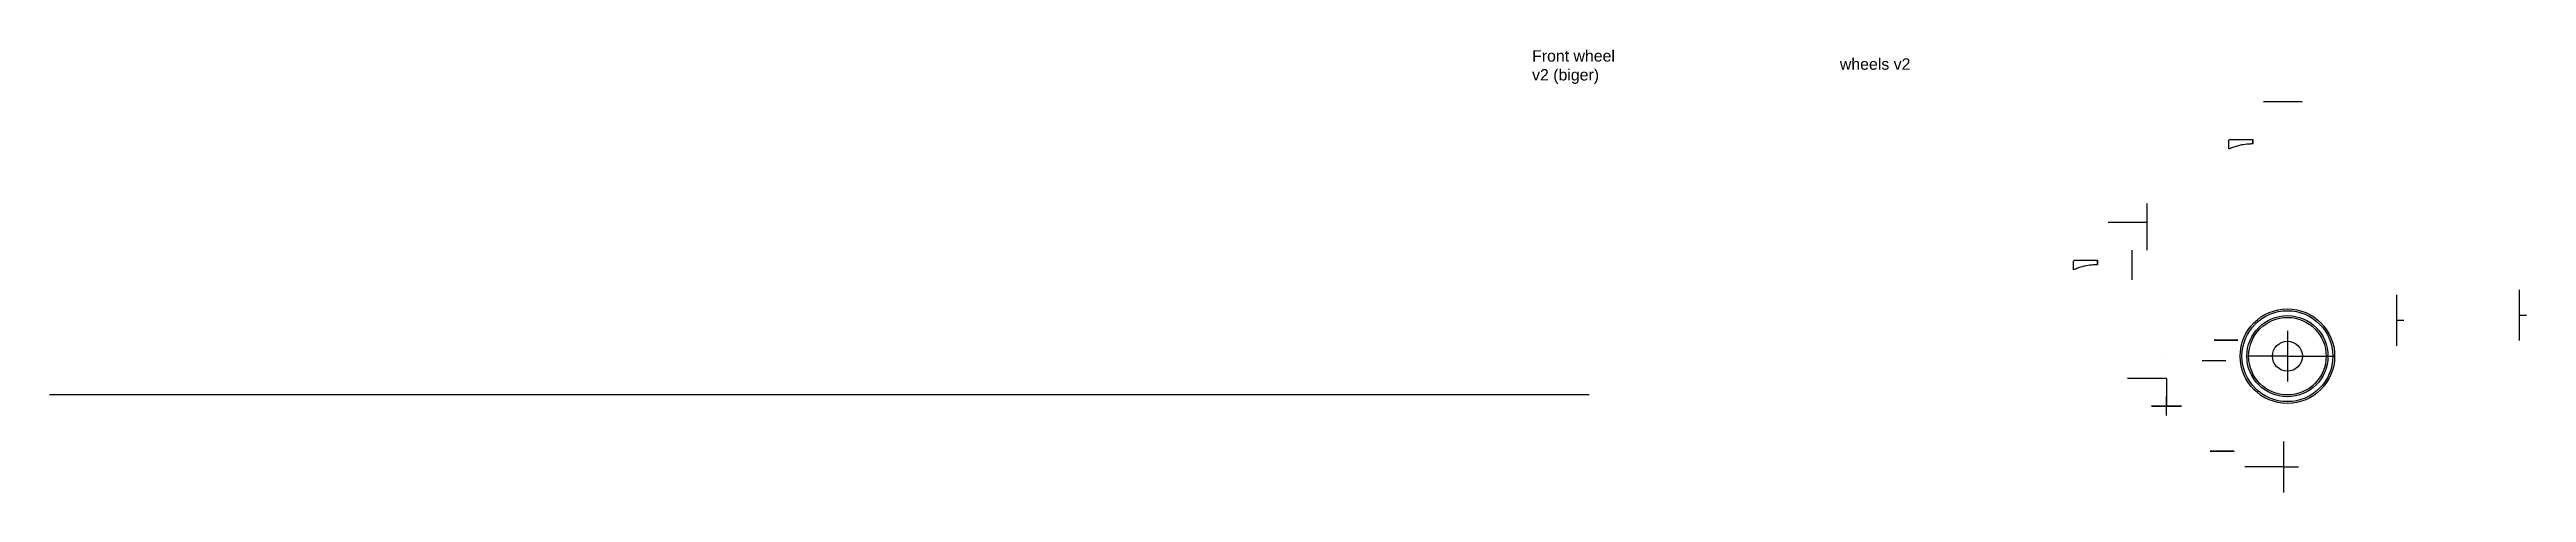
# Model space of a CAD drawing. Header units: millimetres. Extents: x -1672 to 5708, y -1264 to 1190.
# Drawn here: x -558 to -13, y -547 to -450 of the extents above; entities that cross this region are included whole.
import ezdxf

# ---------------------------------------------------------------- set-up
doc = ezdxf.new("R2010")
doc.units = ezdxf.units.MM
doc.styles.get("Standard").update_dxf_attribs({"font": 'arial.ttf'})

msp = doc.modelspace()

# ---------------------------------------------------------------- texts
at = {"char_height": 2.5, "attachment_point": 1}
for s, insert in [('Front wheel v2 (biger)', (-231.94, -449.99)), ('wheels v2', (-164.18, -451.8))]:
    msp.add_mtext_dynamic_manual_height_columns(s, width=19.3335, gutter_width=12.5, heights=[0], dxfattribs=dict(at, insert=insert))

# ---------------------------------------------------------------- linework, layer by layer
at = {"extrusion": (0, -1, 6.12323e-17)}
for p, q in [((-62.41, -461.35, -0.61), (-70.94, -461.35, -0.61)), ((-96.61, -483.69, 11.83), (-96.61, -483.69, 0.63)), ((-96.61, -483.69, 11.83), (-96.61, -487.94, 11.83)), ((-96.61, -487.94, 6.23), (-105.14, -487.94, 6.23)), ((-96.61, -487.94, 6.23), (-96.61, -493.99, 6.23)), ((-99.91, -493.99, 6.23), (-99.91, -500.55, 6.23))]:
    msp.add_line(p, q, dxfattribs=at)
for p, q in [((-73.3, -469.63, 2.9), (-73.3, -470.03, 2.9)), ((-99.91, -493.99, 6.23), (-99.91, -494.39, 6.23)), ((-107.5, -496.22, 9.74), (-107.5, -496.62, 9.74)), ((-41.63, -503.83), (-41.63, -515.03)), ((-41.63, -503.83), (-41.63, -503.83, 4.25)), ((-14.67, -502.69), (-14.67, -513.89)), ((-14.67, -502.69), (-14.67, -502.69, 4.25)), ((-65.67, -511.72), (-65.67, -522.92)), ((-65.67, -511.72), (-65.67, -511.72, 4.25)), ((-41.63, -509.43, 10.4), (-40.01, -509.43, 9.23)), ((-41.63, -509.43, 10.4), (-41.63, -509.43, 12.4)), ((-14.67, -508.29, 10.4), (-13.04, -508.29, 9.23)), ((-14.67, -508.29, 10.4), (-14.67, -508.29, 12.4)), ((-65.67, -517.32, 4.25), (-74.2, -517.32, 4.25)), ((-68.97, -517.32, 10.3), (-68.97, -517.32, 16.86)), ((-65.67, -517.32, 4.25), (-65.67, -517.32, 10.3)), ((-65.67, -517.32, 12.4), (-57.14, -517.32, 12.4)), ((-57.14, -517.32, 12.4), (-55.67, -517.32, 12.4)), ((-57.14, -517.32, 12.4), (-56.74, -517.32, 12.4)), ((-55.67, -517.32, 12.4), (-55.27, -517.32, 12.4)), ((-79.21, -518.37, 12.53), (-84.44, -518.37, 12.53)), ((-84.44, -518.37, 12.53), (-84.44, -518.37, 14.63)), ((-79.21, -518.37, 12.53), (-79.21, -518.37, 13.53)), ((-66.53, -536.1), (-66.53, -547.3)), ((-66.53, -536.1), (-66.53, -536.1, 4.25)), ((-66.53, -541.7, 4.25), (-75.06, -541.7, 4.25)), ((-69.83, -541.7, 10.3), (-69.83, -541.7, 16.86)), ((-66.53, -541.7, 4.25), (-66.53, -541.7, 10.3)), ((-66.53, -541.7, 10.3), (-63.23, -541.7, 10.3))]:
    msp.add_line(p, q)
at = {"extrusion": (0, -1, 3.06162e-16)}
for p, q in [((-92.31, -517.98, 11.8), (-92.31, -517.98, 0.6)), ((-92.31, -522.23, 6.2), (-100.84, -522.23, 6.2)), ((-92.31, -522.23, 6.2), (-92.31, -528.28, 6.2))]:
    msp.add_line(p, q, dxfattribs=at)
at = {"extrusion": (0, 1, -3.06162e-16)}
msp.add_line((-92.31, -517.98, 6.2), (-92.31, -517.98, 12.1), dxfattribs=at)
at = {"extrusion": (0, 1, -1.83697e-16)}
for p, q in [((-76.56, -513.81, 12.53), (-76.56, -513.81, 12.93)), ((-68.97, -517.32, 10.3), (-68.97, -517.32, 10.7)), ((-79.21, -518.37, 12.53), (-79.21, -518.37, 12.93)), ((-79.21, -518.37, 12.53), (-79.21, -518.37, 13.53)), ((-511.36, -525.79, -11.47), (-558.29, -525.79, -11.47)), ((-558.29, -525.79, -11.47), (-558.29, -525.79, -3.67)), ((-480.08, -525.79, -11.47), (-511.36, -525.79, -11.47)), ((-448.8, -525.79, -11.47), (-480.08, -525.79, -11.47)), ((-417.53, -525.79, -11.47), (-448.8, -525.79, -11.47)), ((-386.25, -525.79, -11.47), (-417.53, -525.79, -11.47)), ((-354.97, -525.79, -11.47), (-386.25, -525.79, -11.47)), ((-323.69, -525.79, -11.47), (-354.97, -525.79, -11.47)), ((-292.42, -525.79, -11.47), (-323.69, -525.79, -11.47)), ((-261.14, -525.79, -11.47), (-292.42, -525.79, -11.47)), ((-219.34, -525.79, 11.47), (-261.14, -525.79, -11.47)), ((-92.31, -530.38, 0.6), (-92.31, -526.13, 0.6)), ((-77.42, -538.19, 12.53), (-77.42, -538.19, 12.93)), ((-69.83, -541.7, 10.3), (-69.83, -541.7, 10.7))]:
    msp.add_line(p, q, dxfattribs=at)
for centre, radius in [((-65.67, -517.32, 12.4), 10.4), ((-65.67, -517.32, 12.4), 10), ((-65.67, -517.32, 12.4), 8.93), ((-65.67, -517.32, 12.4), 8.53), ((-65.67, -517.32, 10.3), 3.3)]:
    msp.add_circle(centre, radius)
at = {"extrusion": (0, -1, 3.06162e-16)}
msp.add_circle((-92.31, 6.2, 528.28), 3.3, dxfattribs=at)
at = {"extrusion": (0, 1, -1.83697e-16)}
msp.add_arc((79.24, 26.37, -518.37), 12.84, 269.8653, 293.89, dxfattribs=at)
for points in [[(-73.3, -470.63, 2.9), (-73.3, -470.13, 2.9), (-73.3, -469.63, 2.9), (-73.3, -470.13, 2.9), (-73.3, -470.63, 2.9), (-76.04, -470.62, 2.9), (-78.53, -471.73, 2.9), (-78.53, -470.68, 2.9), (-78.53, -469.63, 2.9), (-75.92, -469.63, 2.9), (-73.3, -469.63, 2.9)], [(-107.5, -497.22, 9.74), (-107.5, -496.72, 9.74), (-107.5, -496.22, 9.74), (-107.5, -496.72, 9.74), (-107.5, -497.22, 9.74), (-110.23, -497.21, 9.74), (-112.73, -498.32, 9.74), (-112.73, -497.27, 9.74), (-112.73, -496.22, 9.74), (-110.12, -496.22, 9.74), (-107.5, -496.22, 9.74)], [(-76.56, -513.81, 13.53), (-76.56, -513.81, 13.03), (-76.56, -513.81, 12.53), (-76.56, -513.81, 13.03), (-76.56, -513.81, 13.53), (-79.29, -513.81, 13.52), (-81.79, -513.81, 14.63), (-81.79, -513.81, 13.58), (-81.79, -513.81, 12.53), (-79.18, -513.81, 12.53), (-76.56, -513.81, 12.53)], [(-77.42, -538.19, 13.53), (-77.42, -538.19, 13.03), (-77.42, -538.19, 12.53), (-77.42, -538.19, 13.03), (-77.42, -538.19, 13.53), (-80.15, -538.19, 13.52), (-82.65, -538.19, 14.63), (-82.65, -538.19, 13.58), (-82.65, -538.19, 12.53), (-80.04, -538.19, 12.53), (-77.42, -538.19, 12.53)]]:
    msp.add_rational_spline(points, [1, 1, 1, 1, 1, 0.978102735451, 1, 1, 1, 1, 1], degree=2, knots=[0, 0, 0, 1, 1, 2, 2, 2.41931, 2.41931, 3.41931, 3.41931, 4.41931, 4.41931, 4.41931])

msp.set_redraw_order([(e.dxf.handle, doc.entitydb.next_handle()) for e in msp.query("TEXT MTEXT ATTDEF DIMENSION ARC_DIMENSION")])  # texts and dimensions are drawn at this point

doc.saveas('drawing.dxf')
